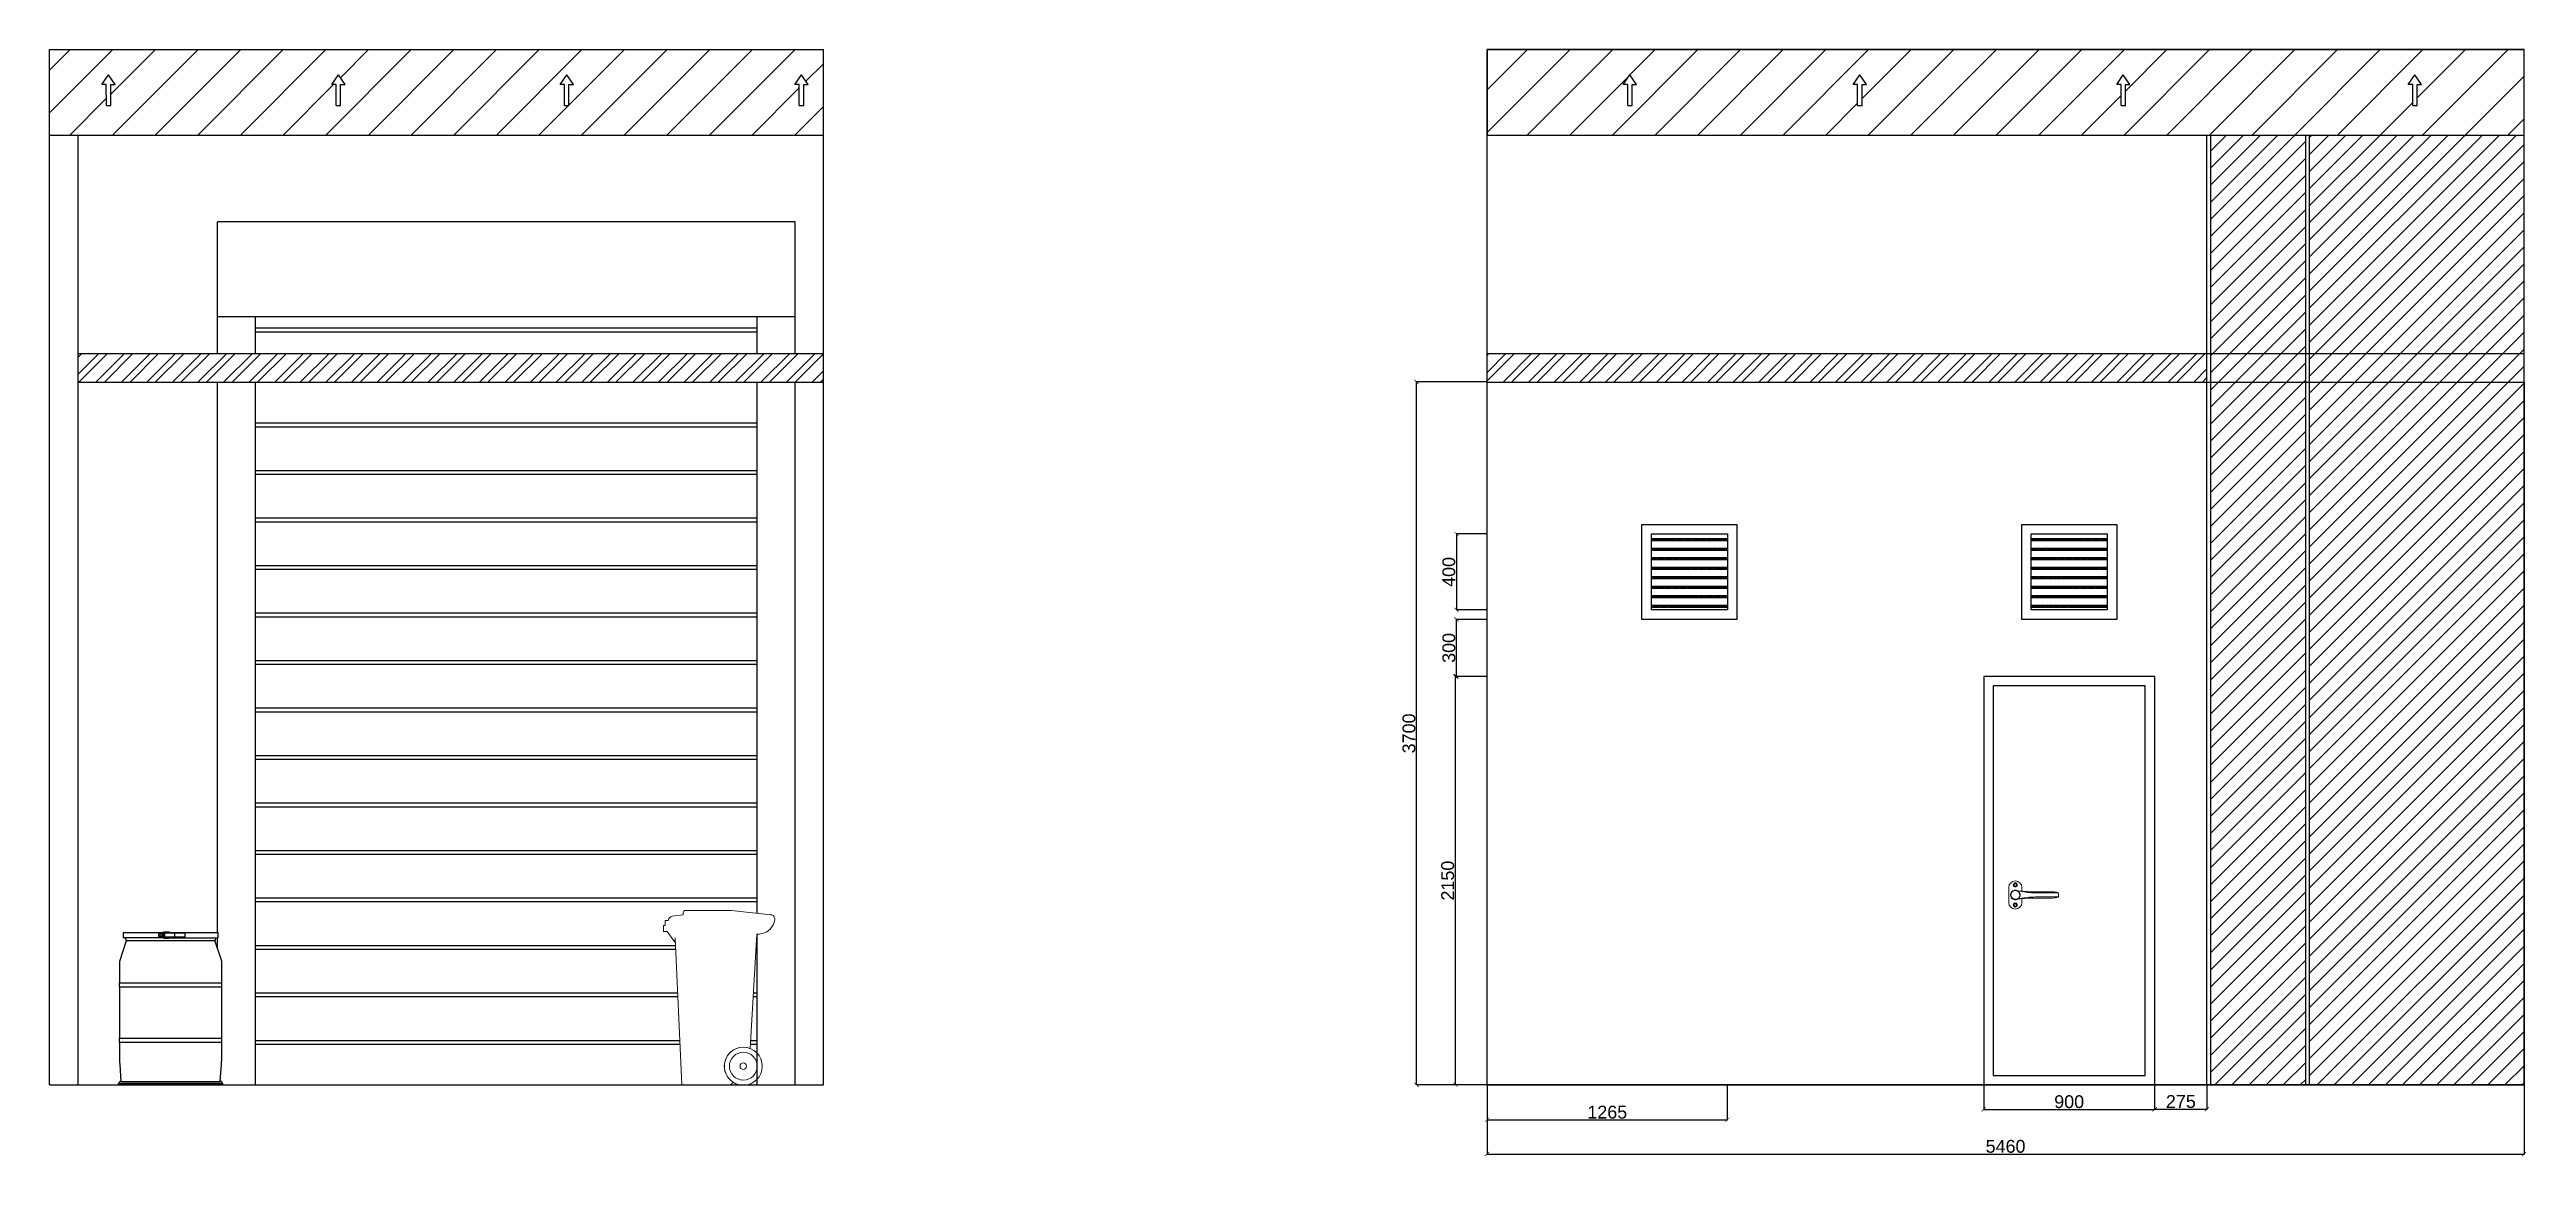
# Model space of a CAD drawing. Header units: millimetres. Extents: x -152054 to 94068, y -14280 to 91468.
# Drawn here: x -55722 to -42680, y 25444 to 31271 of the extents above; entities that cross this region are included whole.
import ezdxf

# ---------------------------------------------------------------- set-up
doc = ezdxf.new("R2010")
doc.units = ezdxf.units.MM
doc.linetypes.add('DASHED', pattern=[0.75, 0.5, -0.25])
doc.layers.add('001_Dark_1 10', color=7, linetype='Continuous', lineweight=0)
doc.layers.add('001_Dark_1 5', color=7, linetype='Continuous', lineweight=0)
doc.layers.add('Edges', color=7, linetype='Continuous')
doc.styles.get("Standard").update_dxf_attribs({"font": 'arial.ttf'})
doc.dimstyles.new('ISO-25', dxfattribs={"dimtxt": 67.5, "dimasz": 22.5, "dimexe": 1.25, "dimexo": 0.625, "dimgap": 5.63, "dimtad": 1, "dimtoh": 1, "dimdec": 0, "dimtxsty": 'Standard', "dimblk": 'ARCHTICK', "dimcen": 2.5, "dimclrd": 40, "dimclre": 40, "dimclrt": 1, "dimadec": 0, "dimazin": 0, "dimtfac": 1, "dimtdec": 0, "dimtmove": 0, "dimatfit": 3, "dimldrblk": 'BOXFILLED', "dimfxl": 1, "dimarcsym": 0})

msp = doc.modelspace()

# ---------------------------------------------------------------- blocks, each defined once
blk = doc.blocks.new('plastic water drum ls')
at = {"layer": 'Edges'}
for p, q in [((-10.88, 17.57), (-11.02, 17.49)), ((-11.02, 17.49), (-11.02, 16.47)), ((-10.88, 17.57), (-1.77, 17.57)), ((-2.74, 17.33), (-2.74, 17.33)), ((-2.74, 16.62), (-2.74, 17.33)), ((-1.82, 17.33), (-2.74, 17.33)), ((-1.82, 16.62), (-1.82, 17.33)), ((-1.82, 17.33), (-1.78, 17.33)), ((-1.78, 17.54), (-1.77, 17.56)), ((-1.78, 17.33), (-1.78, 17.54)), ((-1.78, 17.33), (-1.65, 17.33)), ((-1.77, 17.58), (-1.76, 17.6)), ((-1.77, 17.57), (-1.77, 17.58)), ((-1.77, 17.56), (-1.77, 17.57)), ((-1.76, 17.6), (-1.75, 17.61)), ((-1.75, 17.61), (-1.74, 17.63)), ((-1.74, 17.63), (-1.73, 17.64)), ((-1.73, 17.64), (-1.71, 17.65)), ((-1.71, 17.65), (-1.7, 17.66)), ((-1.7, 17.66), (-1.68, 17.67)), ((-1.68, 17.67), (-1.67, 17.68)), ((-1.68, 17.53), (-1.66, 17.53)), ((-1.66, 17.53), (-1.68, 17.53)), ((-1.68, 17.53), (-1.68, 17.53)), ((-1.67, 17.68), (-1.66, 17.68)), ((-1.66, 17.68), (-1.64, 17.68)), ((-1.66, 17.53), (-1.65, 17.53)), ((-1.64, 17.54), (-1.65, 17.54)), ((-1.65, 17.54), (-1.65, 17.54)), ((-1.65, 17.54), (-1.65, 17.53)), ((-1.65, 17.53), (-1.65, 17.33)), ((-1.65, 17.53), (-1.65, 17.53)), ((-1.65, 17.53), (-1.65, 17.53)), ((-1.65, 17.53), (-1.65, 17.53)), ((-1.61, 17.33), (-1.65, 17.33)), ((-1.64, 17.68), (-1.63, 17.68)), ((-1.63, 17.55), (-1.64, 17.55)), ((-1.64, 17.55), (-1.64, 17.55)), ((-1.64, 17.55), (-1.64, 17.54)), ((-1.64, 17.55), (-1.64, 17.55)), ((-0.43, 17.68), (-1.63, 17.68)), ((-1.63, 17.55), (-1.63, 17.55)), ((-1.44, 17.55), (-1.63, 17.55)), ((-1.63, 17.55), (-1.63, 17.55)), ((-1.61, 16.62), (-1.61, 17.33)), ((-1.56, 17.53), (-1.57, 17.52)), ((-1.56, 17.52), (-1.57, 17.52)), ((-1.56, 17.52), (-1.57, 17.52)), ((-1.56, 17.52), (-1.57, 17.51)), ((-1.57, 17.52), (-1.57, 17.51)), ((-1.57, 17.52), (-1.57, 17.52)), ((-1.57, 17.51), (-1.57, 17.51)), ((-1.55, 17.51), (-1.57, 17.51)), ((-1.57, 17.51), (-1.57, 17.5)), ((-1.57, 17.51), (-1.57, 17.5)), ((-1.57, 17.5), (-1.57, 17.44)), ((-1.57, 17.5), (-1.57, 17.5)), ((-1.57, 17.5), (-1.57, 17.44)), ((-1.55, 17.5), (-1.57, 17.5)), ((-1.57, 17.44), (-1.57, 17.44)), ((-1.57, 17.44), (-1.55, 17.44)), ((-1.55, 17.53), (-1.56, 17.53)), ((-1.56, 17.53), (-1.56, 17.53)), ((-1.56, 17.53), (-1.56, 17.52)), ((-1.56, 17.53), (-1.56, 17.53)), ((-1.54, 17.53), (-1.56, 17.53)), ((-1.56, 17.52), (-1.56, 17.52)), ((-1.54, 17.52), (-1.56, 17.52)), ((-1.55, 17.52), (-1.56, 17.52)), ((-1.55, 17.53), (-1.55, 17.53)), ((-1.55, 17.53), (-1.54, 17.53)), ((-1.54, 17.52), (-1.55, 17.52)), ((-1.55, 17.52), (-1.55, 17.51)), ((-1.52, 17.52), (-1.55, 17.52)), ((-1.52, 17.51), (-1.55, 17.51)), ((-1.55, 17.51), (-1.55, 17.5)), ((-1.55, 17.5), (-1.55, 17.44)), ((-1.52, 17.5), (-1.55, 17.5)), ((-1.55, 17.44), (-1.52, 17.44)), ((-1.54, 17.53), (-1.54, 17.52)), ((-1.51, 17.53), (-1.54, 17.53)), ((-1.54, 17.53), (-1.53, 17.53)), ((-1.54, 17.53), (-1.54, 17.53)), ((-1.51, 17.52), (-1.54, 17.52)), ((-1.52, 17.53), (-1.53, 17.53)), ((-1.51, 17.53), (-1.52, 17.53)), ((-1.47, 17.52), (-1.52, 17.52)), ((-1.52, 17.52), (-1.51, 17.52)), ((-1.52, 17.51), (-1.52, 17.52)), ((-1.48, 17.51), (-1.52, 17.51)), ((-1.52, 17.51), (-1.52, 17.5)), ((-1.52, 17.5), (-1.48, 17.5)), ((-1.52, 17.5), (-1.52, 17.44)), ((-1.52, 17.44), (-1.48, 17.44)), ((-1.47, 17.53), (-1.51, 17.53)), ((-1.51, 17.52), (-1.51, 17.53)), ((-1.51, 17.53), (-1.5, 17.53)), ((-1.47, 17.52), (-1.51, 17.52)), ((-1.5, 17.53), (-1.49, 17.53)), ((-1.47, 17.53), (-1.49, 17.53)), ((-1.47, 17.52), (-1.48, 17.51)), ((-1.43, 17.51), (-1.48, 17.51)), ((-1.48, 17.51), (-1.48, 17.5)), ((-1.48, 17.5), (-1.48, 17.44)), ((-1.43, 17.5), (-1.48, 17.5)), ((-1.48, 17.44), (-1.45, 17.44)), ((-1.47, 17.53), (-1.47, 17.52)), ((-1.47, 17.53), (-1.46, 17.53)), ((0.87, 17.53), (-1.47, 17.53)), ((-1.47, 17.52), (-1.47, 17.52)), ((-1.43, 17.52), (-1.47, 17.52)), ((0.87, 17.52), (-1.47, 17.52)), ((-1.46, 17.53), (-1.46, 17.54)), ((-1.46, 17.54), (-1.45, 17.54)), ((-1.2, 17.54), (-1.46, 17.54)), ((-1.42, 17.53), (-1.46, 17.53)), ((-1.46, 17.53), (-1.46, 17.53)), ((-1.45, 17.54), (-1.44, 17.54)), ((-1.45, 17.44), (-1.45, 16.56)), ((-1.45, 17.44), (-1.43, 17.44)), ((-1.44, 17.55), (-1.44, 17.55)), ((-1.44, 17.54), (-1.44, 17.55)), ((-1.44, 17.55), (-1.43, 17.55)), ((-1.42, 17.55), (-1.44, 17.55)), ((-1.43, 17.55), (-1.42, 17.55)), ((-1.43, 17.52), (-1.43, 17.51)), ((-1.43, 17.52), (0.87, 17.52)), ((-1.43, 17.51), (-1.43, 17.5)), ((-1.43, 17.51), (0.87, 17.51)), ((-1.43, 17.5), (-1.43, 17.44)), ((-1.43, 17.5), (0.87, 17.5)), ((-1.43, 17.44), (-1.43, 16.56)), ((-1.42, 17.55), (-1.41, 17.55)), ((-1.42, 17.53), (-1.42, 17.53)), ((-1.2, 17.53), (-1.42, 17.53)), ((-1.41, 17.55), (-1.4, 17.55)), ((-1.4, 17.55), (-1.39, 17.55)), ((-1.39, 17.55), (-1.37, 17.56)), ((-1.37, 17.56), (-1.36, 17.56)), ((-1.36, 17.56), (-1.35, 17.56)), ((-1.35, 17.56), (-1.34, 17.56)), ((-1.33, 17.56), (-1.34, 17.56)), ((-1.33, 17.56), (-1.32, 17.56)), ((-1.33, 17.56), (-1.33, 17.56)), ((-1.32, 17.56), (-1.32, 17.56)), ((-1.32, 17.56), (-1.32, 17.56)), ((-1.32, 17.56), (-1.31, 17.56)), ((-1.32, 17.56), (-1.32, 17.56)), ((-1.31, 17.56), (-1.3, 17.56)), ((-1.3, 17.56), (-1.28, 17.56)), ((-1.28, 17.56), (-1.27, 17.55)), ((-1.27, 17.55), (-1.26, 17.55)), ((-1.26, 17.55), (-1.25, 17.55)), ((-1.24, 17.55), (-1.25, 17.55)), ((-1.24, 17.55), (-1.23, 17.55)), ((-0.44, 17.55), (-1.24, 17.55)), ((-1.23, 17.55), (-1.22, 17.54)), ((-1.22, 17.54), (-1.21, 17.54)), ((-1.21, 17.54), (-1.2, 17.54)), ((-1.2, 17.53), (-1.2, 17.54)), ((-1.15, 17.53), (-1.2, 17.53)), ((-1.14, 17.53), (-1.15, 17.53)), ((-1.14, 17.53), (-0.86, 17.53)), ((-0.86, 17.53), (-0.86, 17.53)), ((-0.58, 17.53), (-0.86, 17.53)), ((-0.86, 17.53), (-0.47, 17.53)), ((-0.47, 17.53), (-0.58, 17.53)), ((-0.47, 17.53), (-0.42, 17.53)), ((-0.43, 17.55), (-0.44, 17.55)), ((-0.4, 17.68), (-0.43, 17.68)), ((-0.42, 17.54), (-0.43, 17.55)), ((-0.43, 17.55), (-0.43, 17.55)), ((-0.43, 17.55), (-0.43, 17.55)), ((-0.42, 17.53), (-0.42, 17.54)), ((-0.42, 17.54), (-0.42, 17.54)), ((-0.42, 17.54), (-0.42, 17.54)), ((-0.42, 17.53), (-0.42, 17.53)), ((-0.42, 17.53), (-0.42, 17.53)), ((-0.42, 17.53), (-0.42, 17.53)), ((-0.42, 17.53), (-0.29, 17.53)), ((-0.38, 17.67), (-0.4, 17.68)), ((-0.36, 17.66), (-0.38, 17.67)), ((-0.35, 17.65), (-0.36, 17.66)), ((-0.33, 17.64), (-0.35, 17.65)), ((-0.32, 17.62), (-0.33, 17.64)), ((-0.31, 17.6), (-0.32, 17.62)), ((-0.3, 17.58), (-0.31, 17.6)), ((-0.3, 17.57), (-0.3, 17.58)), ((-0.3, 17.56), (-0.3, 17.57)), ((-0.3, 17.57), (10.88, 17.57)), ((-0.29, 17.53), (-0.3, 17.56)), ((0.29, 17.53), (-0.29, 17.53)), ((0.58, 17.53), (0.29, 17.53)), ((0.86, 17.53), (0.29, 17.53)), ((0.86, 17.53), (0.58, 17.53)), ((0.86, 17.53), (0.87, 17.53)), ((0.86, 17.53), (0.87, 17.53)), ((0.87, 17.53), (0.87, 17.53)), ((0.87, 17.53), (0.87, 17.52)), ((0.87, 17.53), (0.87, 17.53)), ((0.87, 17.53), (0.87, 17.53)), ((1.36, 17.53), (0.87, 17.53)), ((0.87, 17.53), (3.22, 17.53)), ((0.87, 17.52), (0.87, 17.52)), ((0.87, 17.52), (0.87, 17.51)), ((0.87, 17.52), (3.22, 17.52)), ((0.87, 17.52), (3.23, 17.52)), ((0.87, 17.51), (0.87, 17.51)), ((0.87, 17.51), (0.87, 17.5)), ((0.87, 17.51), (3.23, 17.51)), ((0.87, 17.5), (0.87, 16.49)), ((3.23, 17.5), (0.87, 17.5)), ((1.36, 17.53), (1.37, 17.53)), ((1.86, 17.53), (1.37, 17.53)), ((1.86, 17.53), (1.86, 17.53)), ((1.86, 17.53), (2.33, 17.53)), ((2.33, 17.53), (2.34, 17.53)), ((2.34, 17.53), (2.8, 17.53)), ((2.84, 17.53), (2.8, 17.53)), ((2.8, 17.53), (2.8, 17.53)), ((2.87, 17.53), (2.84, 17.53)), ((2.91, 17.53), (2.87, 17.53)), ((2.87, 17.53), (2.87, 17.53)), ((2.94, 17.53), (2.91, 17.53)), ((2.95, 17.53), (2.94, 17.53)), ((2.95, 17.53), (2.98, 17.53)), ((3.01, 17.53), (2.98, 17.53)), ((2.98, 17.53), (2.98, 17.53)), ((3.04, 17.53), (3.01, 17.53)), ((3.05, 17.53), (3.04, 17.53)), ((3.05, 17.53), (3.08, 17.53)), ((3.12, 17.53), (3.08, 17.53)), ((3.08, 17.53), (3.08, 17.53)), ((3.15, 17.53), (3.12, 17.53)), ((3.19, 17.53), (3.15, 17.53)), ((3.15, 17.53), (3.15, 17.53)), ((3.19, 17.53), (3.2, 17.53)), ((3.2, 17.53), (3.21, 17.53)), ((3.21, 17.53), (3.21, 17.53)), ((3.21, 17.53), (3.22, 17.53)), ((3.22, 17.53), (3.22, 17.52)), ((3.22, 17.53), (3.23, 17.52)), ((3.22, 17.53), (3.22, 17.53)), ((3.22, 17.53), (3.22, 17.53)), ((3.22, 17.52), (3.23, 17.52)), ((3.22, 17.52), (3.23, 17.52)), ((3.23, 17.52), (3.24, 17.52)), ((3.23, 17.52), (3.23, 17.51)), ((3.23, 17.52), (3.23, 17.52)), ((3.23, 17.52), (3.24, 17.52)), ((3.23, 17.51), (3.23, 17.5)), ((3.23, 17.51), (3.24, 17.51)), ((3.23, 17.5), (3.24, 17.5)), ((3.23, 17.5), (3.23, 16.49)), ((3.24, 17.52), (3.24, 17.52)), ((3.24, 17.52), (3.24, 17.51)), ((3.24, 17.51), (3.24, 17.5)), ((3.24, 17.51), (3.24, 17.5)), ((3.24, 17.51), (3.24, 17.51)), ((3.24, 17.5), (3.24, 17.5)), ((3.24, 17.5), (3.24, 16.49)), ((3.24, 17.5), (3.24, 16.49)), ((11.02, 17.49), (10.88, 17.57)), ((11.02, 16.47), (11.02, 17.49)), ((-11.82, 10.97), (-10.21, 15.71)), ((-11.02, 16.47), (-10.88, 16.39)), ((-10.44, 16.39), (-10.88, 16.39)), ((-10.35, 15.91), (-10.44, 16.39)), ((-1.74, 16.39), (-10.44, 16.39)), ((-10.35, 15.71), (-10.35, 15.91)), ((-10.35, 15.71), (-10.21, 15.71)), ((-10.21, 15.71), (10.21, 15.71)), ((-1.82, 16.62), (-2.74, 16.62)), ((-2.54, 17.02), (-2.55, 16.99)), ((-2.55, 16.99), (-2.55, 16.97)), ((-2.55, 16.97), (-2.55, 16.94)), ((-2.55, 16.94), (-2.54, 16.92)), ((-2.53, 17.04), (-2.54, 17.02)), ((-2.54, 16.92), (-2.53, 16.9)), ((-2.51, 17.05), (-2.53, 17.04)), ((-2.53, 16.9), (-2.51, 16.88)), ((-2.49, 17.06), (-2.51, 17.05)), ((-2.51, 16.88), (-2.49, 16.87)), ((-2.47, 17.07), (-2.49, 17.06)), ((-2.49, 16.87), (-2.47, 16.87)), ((-2.46, 17.07), (-2.47, 17.07)), ((-2.46, 16.87), (-2.47, 16.87)), ((-2.44, 17.06), (-2.46, 17.07)), ((-2.46, 16.87), (-2.44, 16.87)), ((-2.42, 17.05), (-2.44, 17.06)), ((-2.42, 17.05), (-2.44, 17.06)), ((-2.44, 17.06), (-2.44, 17.06)), ((-2.44, 16.87), (-2.42, 16.88)), ((-2.44, 16.87), (-2.42, 16.88)), ((-2.44, 16.87), (-2.44, 16.87)), ((-2.4, 17.04), (-2.42, 17.05)), ((-2.41, 17.04), (-2.42, 17.05)), ((-2.42, 16.88), (-2.41, 16.9)), ((-2.42, 16.88), (-2.4, 16.9)), ((-2.39, 17.02), (-2.41, 17.04)), ((-2.41, 16.9), (-2.39, 16.92)), ((-2.39, 17.02), (-2.4, 17.04)), ((-2.4, 16.9), (-2.39, 16.92)), ((-2.38, 16.99), (-2.39, 17.02)), ((-2.38, 16.99), (-2.39, 17.02)), ((-2.39, 16.92), (-2.38, 16.94)), ((-2.39, 16.92), (-2.38, 16.94)), ((-2.38, 16.97), (-2.38, 16.99)), ((-2.37, 16.97), (-2.38, 16.99)), ((-2.38, 16.94), (-2.38, 16.97)), ((-2.38, 16.94), (-2.37, 16.97)), ((-2.09, 17.02), (-2.1, 16.99)), ((-2.1, 16.99), (-2.1, 16.97)), ((-2.1, 16.97), (-2.1, 16.94)), ((-2.1, 16.94), (-2.09, 16.92)), ((-2.08, 17.04), (-2.09, 17.02)), ((-2.09, 16.92), (-2.08, 16.9)), ((-2.06, 17.05), (-2.08, 17.04)), ((-2.08, 16.9), (-2.06, 16.88)), ((-2.04, 17.06), (-2.06, 17.05)), ((-2.06, 16.88), (-2.04, 16.87)), ((-2.02, 17.07), (-2.04, 17.06)), ((-2.04, 16.87), (-2.02, 16.87)), ((-2.01, 17.07), (-2.02, 17.07)), ((-2.01, 16.87), (-2.02, 16.87)), ((-2, 17.06), (-2.01, 17.07)), ((-2.01, 16.87), (-2, 16.87)), ((-1.97, 17.05), (-2, 17.06)), ((-1.99, 17.06), (-2, 17.06)), ((-2, 16.87), (-1.97, 16.88)), ((-2, 16.87), (-1.99, 16.87)), ((-1.97, 17.05), (-1.99, 17.06)), ((-1.99, 16.87), (-1.97, 16.88)), ((-1.95, 17.04), (-1.97, 17.05)), ((-1.96, 17.04), (-1.97, 17.05)), ((-1.97, 16.88), (-1.95, 16.9)), ((-1.97, 16.88), (-1.96, 16.9)), ((-1.94, 17.02), (-1.96, 17.04)), ((-1.96, 16.9), (-1.94, 16.92)), ((-1.94, 17.02), (-1.95, 17.04)), ((-1.95, 16.9), (-1.94, 16.92)), ((-1.93, 16.99), (-1.94, 17.02)), ((-1.93, 16.99), (-1.94, 17.02)), ((-1.94, 16.92), (-1.93, 16.94)), ((-1.94, 16.92), (-1.93, 16.94)), ((-1.93, 16.97), (-1.93, 16.99)), ((-1.93, 16.97), (-1.93, 16.99)), ((-1.93, 16.94), (-1.93, 16.97)), ((-1.93, 16.94), (-1.93, 16.97)), ((-1.78, 16.62), (-1.82, 16.62)), ((-1.78, 16.51), (-1.78, 16.62)), ((-1.65, 16.62), (-1.78, 16.62)), ((-1.77, 16.48), (-1.78, 16.51)), ((-1.77, 16.45), (-1.77, 16.48)), ((-1.76, 16.43), (-1.77, 16.45)), ((-1.75, 16.4), (-1.76, 16.43)), ((-1.74, 16.39), (-1.75, 16.4)), ((-1.73, 16.38), (-1.74, 16.39)), ((-1.72, 16.36), (-1.73, 16.38)), ((-1.7, 16.35), (-1.72, 16.36)), ((-1.68, 16.33), (-1.7, 16.35)), ((-1.66, 16.32), (-1.68, 16.33)), ((-1.64, 16.31), (-1.66, 16.32)), ((-1.65, 16.62), (-1.65, 16.51)), ((-1.61, 16.62), (-1.65, 16.62)), ((-1.65, 16.51), (-1.65, 16.5)), ((-1.65, 16.5), (-1.65, 16.49)), ((-1.65, 16.49), (-1.65, 16.48)), ((-1.65, 16.48), (-1.64, 16.47)), ((-1.64, 16.47), (-1.64, 16.47)), ((-1.64, 16.47), (-1.63, 16.46)), ((-1.61, 16.31), (-1.64, 16.31)), ((-1.63, 16.46), (-1.62, 16.45)), ((-1.62, 16.45), (-1.62, 16.45)), ((-1.62, 16.45), (-1.61, 16.44)), ((-1.61, 16.44), (-1.6, 16.44)), ((-1.61, 16.31), (-1.61, 16.3)), ((-1.61, 16.3), (-1.58, 16.3)), ((-1.6, 16.44), (-1.59, 16.44)), ((-1.59, 16.44), (-1.59, 16.44)), ((-1.59, 16.44), (-1.44, 16.44)), ((-1.58, 16.3), (-0.47, 16.3)), ((-1.57, 16.56), (-1.57, 16.56)), ((-1.57, 16.56), (-1.57, 16.49)), ((-1.57, 16.56), (-1.57, 16.49)), ((-1.55, 16.56), (-1.57, 16.56)), ((-1.57, 16.49), (-1.57, 16.49)), ((-1.57, 16.49), (-1.57, 16.49)), ((-1.57, 16.49), (-1.57, 16.49)), ((-1.57, 16.49), (-1.57, 16.49)), ((-1.57, 16.48), (-1.57, 16.49)), ((-1.56, 16.48), (-1.57, 16.49)), ((-1.55, 16.49), (-1.57, 16.49)), ((-1.55, 16.49), (-1.57, 16.49)), ((-1.56, 16.48), (-1.57, 16.48)), ((-1.56, 16.48), (-1.57, 16.48)), ((-1.57, 16.48), (-1.57, 16.48)), ((-1.56, 16.47), (-1.57, 16.48)), ((-1.56, 16.48), (-1.56, 16.48)), ((-1.56, 16.47), (-1.56, 16.48)), ((-1.55, 16.48), (-1.56, 16.48)), ((-1.54, 16.48), (-1.56, 16.48)), ((-1.56, 16.47), (-1.56, 16.47)), ((-1.55, 16.47), (-1.56, 16.47)), ((-1.56, 16.47), (-1.56, 16.47)), ((-1.54, 16.47), (-1.56, 16.47)), ((-1.55, 16.56), (-1.55, 16.49)), ((-1.52, 16.56), (-1.55, 16.56)), ((-1.55, 16.49), (-1.52, 16.49)), ((-1.55, 16.49), (-1.55, 16.49)), ((-1.55, 16.49), (-1.55, 16.48)), ((-1.52, 16.49), (-1.55, 16.49)), ((-1.55, 16.48), (-1.54, 16.48)), ((-1.52, 16.48), (-1.55, 16.48)), ((-1.55, 16.47), (-1.55, 16.47)), ((-1.55, 16.47), (-1.55, 16.47)), ((-1.55, 16.47), (-1.54, 16.47)), ((-1.54, 16.48), (-1.54, 16.47)), ((-1.51, 16.48), (-1.54, 16.48)), ((-1.51, 16.47), (-1.54, 16.47)), ((-1.54, 16.47), (-1.53, 16.47)), ((-1.53, 16.47), (-1.51, 16.47)), ((-1.52, 16.56), (-1.52, 16.49)), ((-1.48, 16.56), (-1.52, 16.56)), ((-1.52, 16.49), (-1.52, 16.49)), ((-1.52, 16.49), (-1.48, 16.49)), ((-1.52, 16.48), (-1.52, 16.49)), ((-1.48, 16.49), (-1.52, 16.49)), ((-1.51, 16.48), (-1.52, 16.48)), ((-1.47, 16.48), (-1.52, 16.48)), ((-1.51, 16.47), (-1.51, 16.48)), ((-1.47, 16.48), (-1.51, 16.48)), ((-1.47, 16.47), (-1.51, 16.47)), ((-1.51, 16.47), (-1.5, 16.47)), ((-1.5, 16.47), (-1.47, 16.47)), ((-1.48, 16.56), (-1.48, 16.49)), ((-1.45, 16.56), (-1.48, 16.56)), ((-1.48, 16.49), (-1.48, 16.49)), ((-1.43, 16.49), (-1.48, 16.49)), ((-1.43, 16.49), (-1.48, 16.49)), ((-1.47, 16.48), (-1.48, 16.49)), ((-1.43, 16.48), (-1.47, 16.48)), ((-1.47, 16.48), (-1.47, 16.48)), ((-1.47, 16.47), (-1.47, 16.48)), ((-1.47, 16.48), (0.87, 16.48)), ((-1.47, 16.47), (-1.46, 16.47)), ((0.87, 16.47), (-1.47, 16.47)), ((-1.46, 16.47), (-1.46, 16.46)), ((-1.46, 16.47), (-1.46, 16.47)), ((-1.46, 16.47), (-1.45, 16.47)), ((-1.46, 16.46), (-1.45, 16.46)), ((-1.2, 16.46), (-1.46, 16.46)), ((-1.43, 16.56), (-1.45, 16.56)), ((-1.45, 16.47), (-1.44, 16.47)), ((-1.45, 16.46), (-1.44, 16.44)), ((-1.45, 16.46), (-1.45, 16.46)), ((-1.45, 16.46), (-1.44, 16.45)), ((-1.42, 16.47), (-1.44, 16.47)), ((-1.44, 16.45), (-1.43, 16.45)), ((-1.44, 16.44), (-0.48, 16.44)), ((-1.43, 16.56), (-1.43, 16.49)), ((-1.43, 16.49), (-1.43, 16.49)), ((-1.43, 16.49), (-1.43, 16.48)), ((-1.43, 16.49), (0.87, 16.49)), ((0.87, 16.49), (-1.43, 16.49)), ((-1.43, 16.48), (0.87, 16.48)), ((-1.43, 16.45), (-1.42, 16.45)), ((-1.42, 16.47), (-1.41, 16.47)), ((-1.42, 16.47), (-1.42, 16.47)), ((-1.42, 16.45), (-1.41, 16.45)), ((-1.41, 16.47), (-1.4, 16.47)), ((-1.41, 16.45), (-1.4, 16.44)), ((-1.4, 16.47), (-1.33, 16.47)), ((-1.4, 16.44), (-1.39, 16.44)), ((-1.39, 16.44), (-1.37, 16.44)), ((-1.37, 16.44), (-1.36, 16.44)), ((-1.36, 16.44), (-1.35, 16.44)), ((-1.35, 16.44), (-1.34, 16.44)), ((-1.33, 16.44), (-1.34, 16.44)), ((-1.33, 16.47), (-1.33, 16.47)), ((-1.33, 16.47), (-1.3, 16.47)), ((-1.33, 16.44), (-1.32, 16.44)), ((-1.33, 16.44), (-1.33, 16.44)), ((-1.32, 16.44), (-1.32, 16.44)), ((-1.32, 16.44), (-1.32, 16.44)), ((-1.32, 16.44), (-1.31, 16.44)), ((-1.32, 16.44), (-1.32, 16.44)), ((-1.31, 16.44), (-1.3, 16.44)), ((-1.3, 16.47), (-1.26, 16.47)), ((-1.3, 16.44), (-1.28, 16.44)), ((-1.28, 16.44), (-1.27, 16.44)), ((-1.27, 16.44), (-1.26, 16.44)), ((-1.25, 16.47), (-1.26, 16.47)), ((-1.26, 16.44), (-1.25, 16.45)), ((-1.25, 16.47), (-1.21, 16.47)), ((-1.25, 16.45), (-1.24, 16.45)), ((-1.24, 16.45), (-1.23, 16.45)), ((-1.23, 16.45), (-1.22, 16.45)), ((-1.22, 16.45), (-1.21, 16.46)), ((-1.21, 16.47), (-1.21, 16.47)), ((-1.21, 16.47), (-1.2, 16.47)), ((-1.21, 16.46), (-1.2, 16.46)), ((-1.2, 16.47), (-1.2, 16.46)), ((-1.2, 16.47), (-1.15, 16.47)), ((-1.14, 16.47), (-1.15, 16.47)), ((-1.14, 16.47), (-1.03, 16.47)), ((-0.86, 16.47), (-1.03, 16.47)), ((-0.86, 16.47), (-0.76, 16.47)), ((-0.86, 16.47), (-0.86, 16.47)), ((-0.58, 16.47), (-0.76, 16.47)), ((-0.76, 16.47), (-0.49, 16.47)), ((-0.49, 16.47), (-0.58, 16.47)), ((-0.49, 16.47), (-0.43, 16.47)), ((-0.48, 16.44), (-0.47, 16.44)), ((-0.47, 16.44), (-0.46, 16.44)), ((-0.47, 16.3), (-0.45, 16.3)), ((-0.46, 16.44), (-0.45, 16.44)), ((-0.45, 16.44), (-0.45, 16.45)), ((-0.45, 16.45), (-0.44, 16.45)), ((-0.45, 16.3), (-0.42, 16.31)), ((-0.44, 16.45), (-0.43, 16.46)), ((-0.43, 16.46), (-0.43, 16.47)), ((-0.43, 16.47), (-0.43, 16.47)), ((-0.43, 16.47), (-0.3, 16.47)), ((-0.42, 16.31), (-0.4, 16.32)), ((-0.4, 16.32), (-0.38, 16.33)), ((-0.38, 16.33), (-0.36, 16.35)), ((-0.36, 16.35), (-0.34, 16.36)), ((-0.34, 16.36), (-0.33, 16.38)), ((-0.33, 16.38), (-0.32, 16.39)), ((-0.32, 16.41), (-0.3, 16.43)), ((-0.32, 16.39), (-0.32, 16.41)), ((-0.32, 16.39), (10.44, 16.39)), ((-0.3, 16.46), (-0.3, 16.47)), ((-0.3, 16.47), (0.33, 16.47)), ((-0.3, 16.43), (-0.3, 16.46)), ((0.58, 16.47), (0.33, 16.47)), ((0.33, 16.47), (0.58, 16.47)), ((0.58, 16.47), (0.58, 16.47)), ((0.86, 16.47), (0.58, 16.47)), ((0.86, 16.47), (0.87, 16.47)), ((0.86, 16.47), (0.87, 16.47)), ((0.87, 16.49), (0.87, 16.49)), ((0.87, 16.48), (0.87, 16.49)), ((3.23, 16.49), (0.87, 16.49)), ((3.23, 16.49), (0.87, 16.49)), ((0.87, 16.48), (0.87, 16.48)), ((0.87, 16.47), (0.87, 16.48)), ((0.87, 16.48), (0.87, 16.48)), ((3.22, 16.48), (0.87, 16.48)), ((3.23, 16.48), (0.87, 16.48)), ((0.87, 16.47), (0.87, 16.47)), ((0.87, 16.47), (0.87, 16.47)), ((0.87, 16.47), (0.87, 16.47)), ((0.87, 16.47), (0.87, 16.47)), ((0.87, 16.47), (1.36, 16.47)), ((3.22, 16.47), (0.87, 16.47)), ((1.36, 16.47), (1.37, 16.47)), ((1.82, 16.47), (1.37, 16.47)), ((1.82, 16.47), (1.86, 16.47)), ((2.3, 16.47), (1.86, 16.47)), ((1.86, 16.47), (1.86, 16.47)), ((2.3, 16.47), (2.33, 16.47)), ((2.33, 16.47), (2.34, 16.47)), ((2.34, 16.47), (2.8, 16.47)), ((2.8, 16.47), (2.8, 16.47)), ((2.81, 16.47), (2.8, 16.47)), ((2.81, 16.47), (2.83, 16.47)), ((2.83, 16.47), (2.84, 16.47)), ((2.87, 16.47), (2.84, 16.47)), ((2.91, 16.47), (2.87, 16.47)), ((2.94, 16.47), (2.91, 16.47)), ((2.91, 16.47), (2.91, 16.47)), ((2.95, 16.47), (2.94, 16.47)), ((2.97, 16.47), (2.95, 16.47)), ((2.97, 16.47), (2.98, 16.47)), ((2.98, 16.47), (3.01, 16.47)), ((3.01, 16.47), (3.01, 16.47)), ((3.01, 16.47), (3.04, 16.47)), ((3.01, 16.47), (3.01, 16.47)), ((3.05, 16.47), (3.04, 16.47)), ((3.07, 16.47), (3.05, 16.47)), ((3.08, 16.47), (3.07, 16.47)), ((3.11, 16.47), (3.08, 16.47)), ((3.12, 16.47), (3.11, 16.47)), ((3.12, 16.47), (3.13, 16.47)), ((3.13, 16.47), (3.15, 16.47)), ((3.16, 16.47), (3.15, 16.47)), ((3.15, 16.47), (3.15, 16.47)), ((3.16, 16.47), (3.18, 16.47)), ((3.18, 16.47), (3.19, 16.47)), ((3.19, 16.47), (3.19, 16.47)), ((3.21, 16.47), (3.19, 16.47)), ((3.21, 16.47), (3.21, 16.47)), ((3.21, 16.47), (3.22, 16.47)), ((3.22, 16.48), (3.23, 16.48)), ((3.22, 16.48), (3.23, 16.48)), ((3.22, 16.47), (3.22, 16.48)), ((3.22, 16.47), (3.23, 16.48)), ((3.22, 16.47), (3.22, 16.47)), ((3.22, 16.47), (3.22, 16.47)), ((3.23, 16.49), (3.24, 16.49)), ((3.23, 16.49), (3.23, 16.49)), ((3.23, 16.48), (3.23, 16.49)), ((3.23, 16.49), (3.24, 16.49)), ((3.23, 16.48), (3.24, 16.48)), ((3.23, 16.48), (3.23, 16.48)), ((3.23, 16.48), (3.24, 16.48)), ((3.24, 16.49), (3.24, 16.49)), ((3.24, 16.49), (3.24, 16.49)), ((3.24, 16.49), (3.24, 16.49)), ((3.24, 16.49), (3.24, 16.49)), ((3.24, 16.48), (3.24, 16.49)), ((3.24, 16.48), (3.24, 16.48)), ((10.21, 15.71), (10.35, 15.71)), ((11.82, 10.97), (10.21, 15.71)), ((10.35, 15.91), (10.44, 16.39)), ((10.35, 15.71), (10.35, 15.91)), ((10.44, 16.39), (10.88, 16.39)), ((10.88, 16.39), (11.02, 16.47)), ((-11.87, 5.02), (-11.87, 5.94)), ((-11.82, 5.94), (-11.87, 5.94)), ((-11.82, 5.94), (-11.82, 10.97)), ((-11.82, 5.94), (11.82, 5.94)), ((11.82, 5.94), (11.82, 10.97)), ((11.87, 5.94), (11.82, 5.94)), ((11.87, 5.02), (11.87, 5.94)), ((-11.87, 5.02), (-11.82, 5.02)), ((-11.82, -6.85), (-11.82, 5.02)), ((-11.82, 5.02), (11.82, 5.02)), ((11.82, 5.02), (11.87, 5.02)), ((11.82, -6.85), (11.82, 5.02)), ((-11.87, -7.77), (-11.87, -6.85)), ((-11.82, -6.85), (-11.87, -6.85)), ((-11.87, -7.77), (-11.82, -7.77)), ((-11.82, -6.85), (11.82, -6.85)), ((-11.82, -11.35), (-11.82, -7.77)), ((-11.82, -7.77), (11.82, -7.77)), ((-11.81, -11.9), (-11.82, -11.35)), ((11.81, -11.9), (11.82, -11.35)), ((11.87, -6.85), (11.82, -6.85)), ((11.82, -7.77), (11.87, -7.77)), ((11.82, -11.35), (11.82, -7.77)), ((11.87, -7.77), (11.87, -6.85)), ((-11.88, -17.28), (-11.78, -16.92)), ((-11.78, -12.44), (-11.81, -11.9)), ((-11.74, -12.98), (-11.78, -12.44)), ((-11.48, -16.92), (-11.78, -16.92)), ((-11.48, -16.92), (-11.74, -12.98)), ((-11.48, -16.92), (11.48, -16.92)), ((11.48, -16.92), (11.74, -12.98)), ((11.78, -16.92), (11.48, -16.92)), ((11.74, -12.98), (11.78, -12.44)), ((11.78, -12.44), (11.81, -11.9)), ((11.88, -17.28), (11.78, -16.92)), ((-12.08, -17.68), (-12.08, -17.28)), ((-11.88, -17.28), (-12.08, -17.28)), ((12.08, -17.68), (-12.08, -17.68)), ((-11.88, -17.28), (11.88, -17.28)), ((12.08, -17.28), (11.88, -17.28)), ((12.08, -17.68), (12.08, -17.28))]:
    blk.add_line(p, q, dxfattribs=at)
blk = doc.blocks.new('_ArchTick')
at = {"color": 0, "linetype": 'ByBlock', "const_width": 0.15}
blk.add_lwpolyline([(-0.5, -0.5), (0.5, 0.5)], dxfattribs=at)
blk = doc.blocks.new('*D161')
at = {"color": 40, "lineweight": -2, "transparency": 16777216}
for p, q in [((-48153, 29521), (-48525, 29521)), ((-48524, 25821), (-48524, 29521)), ((-48153, 25821), (-48525, 25821))]:
    blk.add_line(p, q, dxfattribs=at)
at = {"layer": 'Defpoints', "color": 0, "transparency": 16777216}
for p in [(-48524, 29521), (-48153, 29521), (-48153, 25821)]:
    blk.add_point(p, dxfattribs=at)
at = {"color": 40, "lineweight": -2, "transparency": 16777216, "xscale": 22.5, "yscale": 22.5, "zscale": 22.5}
for p, rotation in [((-48524, 29521), 90), ((-48524, 25821), 270)]:
    blk.add_blockref('_ArchTick', p, dxfattribs=dict(at, rotation=rotation))
at = {"color": 1, "transparency": 16777216, "insert": (-48564, 27671), "char_height": 67.5, "attachment_point": 5, "rotation": 90}
blk.add_mtext('3700', dxfattribs=at)
blk = doc.blocks.new('_BoxFilled')
at = {"color": 0, "linetype": 'ByBlock', "lineweight": -2}
blk.add_line((-0.5, 0), (-1, 0), dxfattribs=at)
at = {"color": 0, "linetype": 'ByBlock'}
blk.add_solid([(-0.5, 0.5), (0.5, 0.5), (-0.5, -0.5), (0.5, -0.5)], dxfattribs=at)
blk = doc.blocks.new('*D162')
at = {"color": 40, "lineweight": -2, "transparency": 16777216}
for p, q in [((-48153, 25820), (-48153, 25455)), ((-42693, 25820), (-42693, 25455)), ((-48153, 25457), (-42693, 25457))]:
    blk.add_line(p, q, dxfattribs=at)
at = {"layer": 'Defpoints', "color": 0, "transparency": 16777216}
for p in [(-48153, 25821), (-42693, 25821), (-42693, 25457)]:
    blk.add_point(p, dxfattribs=at)
at = {"color": 40, "lineweight": -2, "transparency": 16777216, "xscale": 22.5, "yscale": 22.5, "zscale": 22.5, "rotation": 180}
blk.add_blockref('_ArchTick', (-48153, 25457), dxfattribs=at)
at = {"color": 40, "lineweight": -2, "transparency": 16777216, "xscale": 22.5, "yscale": 22.5, "zscale": 22.5}
blk.add_blockref('_ArchTick', (-42693, 25457), dxfattribs=at)
at = {"color": 1, "transparency": 16777216, "insert": (-45423, 25497), "char_height": 67.5, "attachment_point": 5}
blk.add_mtext('5460', dxfattribs=at)
blk = doc.blocks.new('*D163')
at = {"color": 40, "lineweight": -2, "transparency": 16777216}
for p, q in [((-44638, 25820), (-44638, 25692)), ((-44638, 25693), (-44363, 25693)), ((-44363, 25820), (-44363, 25692))]:
    blk.add_line(p, q, dxfattribs=at)
at = {"layer": 'Defpoints', "color": 0, "transparency": 16777216}
for p in [(-44638, 25821), (-44363, 25821), (-44363, 25693)]:
    blk.add_point(p, dxfattribs=at)
at = {"color": 40, "lineweight": -2, "transparency": 16777216, "xscale": 22.5, "yscale": 22.5, "zscale": 22.5, "rotation": 180}
blk.add_blockref('_ArchTick', (-44638, 25693), dxfattribs=at)
at = {"color": 40, "lineweight": -2, "transparency": 16777216, "xscale": 22.5, "yscale": 22.5, "zscale": 22.5}
blk.add_blockref('_ArchTick', (-44363, 25693), dxfattribs=at)
at = {"color": 1, "transparency": 16777216, "insert": (-44500, 25733), "char_height": 67.5, "attachment_point": 5}
blk.add_mtext('275', dxfattribs=at)
blk = doc.blocks.new('*D157')
at = {"color": 40, "lineweight": -2, "transparency": 16777216}
for p, q in [((-48153, 25820), (-48153, 25636)), ((-46888, 25820), (-46888, 25636)), ((-48153, 25637), (-46888, 25637))]:
    blk.add_line(p, q, dxfattribs=at)
at = {"layer": 'Defpoints', "color": 0, "transparency": 16777216}
for p in [(-48153, 25821), (-46888, 25821), (-46888, 25637)]:
    blk.add_point(p, dxfattribs=at)
at = {"color": 40, "lineweight": -2, "transparency": 16777216, "xscale": 22.5, "yscale": 22.5, "zscale": 22.5, "rotation": 180}
blk.add_blockref('_ArchTick', (-48153, 25637), dxfattribs=at)
at = {"color": 40, "lineweight": -2, "transparency": 16777216, "xscale": 22.5, "yscale": 22.5, "zscale": 22.5}
blk.add_blockref('_ArchTick', (-46888, 25637), dxfattribs=at)
at = {"color": 1, "transparency": 16777216, "insert": (-47520, 25677), "char_height": 67.5, "attachment_point": 5}
blk.add_mtext('1265', dxfattribs=at)
blk = doc.blocks.new('*D164')
at = {"color": 40, "lineweight": -2, "transparency": 16777216}
for p, q in [((-45538, 25820), (-45538, 25690)), ((-45538, 25692), (-44638, 25692)), ((-44638, 25820), (-44638, 25690))]:
    blk.add_line(p, q, dxfattribs=at)
at = {"layer": 'Defpoints', "color": 0, "transparency": 16777216}
for p in [(-45538, 25821), (-44638, 25821), (-44638, 25692)]:
    blk.add_point(p, dxfattribs=at)
at = {"color": 40, "lineweight": -2, "transparency": 16777216, "xscale": 22.5, "yscale": 22.5, "zscale": 22.5, "rotation": 180}
blk.add_blockref('_ArchTick', (-45538, 25692), dxfattribs=at)
at = {"color": 40, "lineweight": -2, "transparency": 16777216, "xscale": 22.5, "yscale": 22.5, "zscale": 22.5}
blk.add_blockref('_ArchTick', (-44638, 25692), dxfattribs=at)
at = {"color": 1, "transparency": 16777216, "insert": (-45088, 25732), "char_height": 67.5, "attachment_point": 5}
blk.add_mtext('900', dxfattribs=at)
blk = doc.blocks.new('*D158')
at = {"color": 40, "lineweight": -2, "transparency": 16777216}
for p, q in [((-48153, 28271), (-48315, 28271)), ((-48314, 27971), (-48314, 28271)), ((-48153, 27971), (-48315, 27971))]:
    blk.add_line(p, q, dxfattribs=at)
at = {"layer": 'Defpoints', "color": 0, "transparency": 16777216}
for p in [(-48314, 28271), (-48153, 28271), (-48153, 27971)]:
    blk.add_point(p, dxfattribs=at)
at = {"color": 40, "lineweight": -2, "transparency": 16777216, "xscale": 22.5, "yscale": 22.5, "zscale": 22.5}
for p, rotation in [((-48314, 28271), 90), ((-48314, 27971), 270)]:
    blk.add_blockref('_ArchTick', p, dxfattribs=dict(at, rotation=rotation))
at = {"color": 1, "transparency": 16777216, "insert": (-48354, 28121), "char_height": 67.5, "attachment_point": 5, "rotation": 90}
blk.add_mtext('300', dxfattribs=at)
blk = doc.blocks.new('*D159')
at = {"color": 40, "lineweight": -2, "transparency": 16777216}
for p, q in [((-48153, 27971), (-48321, 27971)), ((-48320, 27971), (-48320, 25821)), ((-48153, 25821), (-48321, 25821))]:
    blk.add_line(p, q, dxfattribs=at)
at = {"layer": 'Defpoints', "color": 0, "transparency": 16777216}
for p in [(-48153, 27971), (-48320, 25821), (-48153, 25821)]:
    blk.add_point(p, dxfattribs=at)
at = {"color": 40, "lineweight": -2, "transparency": 16777216, "xscale": 22.5, "yscale": 22.5, "zscale": 22.5}
for p, rotation in [((-48320, 27971), 90), ((-48320, 25821), 270)]:
    blk.add_blockref('_ArchTick', p, dxfattribs=dict(at, rotation=rotation))
at = {"color": 1, "transparency": 16777216, "insert": (-48360, 26896), "char_height": 67.5, "attachment_point": 5, "rotation": 90}
blk.add_mtext('2150', dxfattribs=at)
blk = doc.blocks.new('*D160')
at = {"color": 40, "lineweight": -2, "transparency": 16777216}
for p, q in [((-48153, 28721), (-48315, 28721)), ((-48314, 28721), (-48314, 28321)), ((-48153, 28321), (-48315, 28321))]:
    blk.add_line(p, q, dxfattribs=at)
at = {"layer": 'Defpoints', "color": 0, "transparency": 16777216}
for p in [(-48153, 28721), (-48314, 28321), (-48153, 28321)]:
    blk.add_point(p, dxfattribs=at)
at = {"color": 40, "lineweight": -2, "transparency": 16777216, "xscale": 22.5, "yscale": 22.5, "zscale": 22.5}
for p, rotation in [((-48314, 28721), 90), ((-48314, 28321), 270)]:
    blk.add_blockref('_ArchTick', p, dxfattribs=dict(at, rotation=rotation))
at = {"color": 1, "transparency": 16777216, "insert": (-48354, 28521), "char_height": 67.5, "attachment_point": 5, "rotation": 90}
blk.add_mtext('400', dxfattribs=at)

# ---------------------------------------------------------------- dimensions: what is measured, and where the dimension line sits
for base, p1, p2, picture, middle in [((-48524.1, 29520.7), (-48152.8, 25820.7), (-48152.8, 29520.7), '*D161', (-48564.2, 27670.7)), ((-48314, 28321.1), (-48152.8, 28721.1), (-48152.8, 28321.1), '*D160', (-48354.1, 28521.1)), ((-48314, 28271.1), (-48152.8, 27970.7), (-48152.8, 28271.1), '*D158', (-48354.2, 28120.9)), ((-48319.7, 25820.7), (-48152.8, 27970.7), (-48152.8, 25820.7), '*D159', (-48359.8, 26895.7))]:
    dim = msp.add_linear_dim(base=base, p1=p1, p2=p2, angle=90, dimstyle='ISO-25')
    dim.commit()
    dim.dimension.update_dxf_attribs({"geometry": picture, "text_midpoint": middle})
for base, p1, p2, picture, middle in [((-42692.8, 25456.6), (-48152.8, 25820.7), (-42692.8, 25820.7), '*D162', (-45422.8, 25496.7)), ((-46887.8, 25637), (-48152.8, 25820.7), (-46887.8, 25820.7), '*D157', (-47520.3, 25677)), ((-44637.8, 25691.7), (-45537.8, 25820.7), (-44637.8, 25820.7), '*D164', (-45087.8, 25731.8)), ((-44362.8, 25693), (-44637.8, 25820.7), (-44362.8, 25820.7), '*D163', (-44500.3, 25733.1))]:
    dim = msp.add_linear_dim(base=base, p1=p1, p2=p2, dimstyle='ISO-25')
    dim.commit()
    dim.dimension.update_dxf_attribs({"geometry": picture, "text_midpoint": middle})

# ---------------------------------------------------------------- hatches: boundary and pattern name
h = msp.add_hatch()
h.set_pattern_fill('ANSI31', color=3, scale=50)
h.paths.add_polyline_path([(-51646.7, 31270.7), (-55721.7, 31270.7), (-55721.7, 30820.7), (-55571.7, 30820.7), (-51646.7, 30820.7)])
h.paths.add_polyline_path([(-53033.5, 31086.5), (-52998.7, 31137.6), (-52963.8, 31086.6), (-52987, 31086.6), (-52986.8, 30976.4), (-53010.1, 30976.4), (-53010.3, 31086.5)], flags=16)
h.paths.add_polyline_path([(-54165.8, 31086.6), (-54189.1, 31086.6), (-54188.9, 30976.4), (-54212.1, 30976.4), (-54212.3, 31086.5), (-54235.5, 31086.5), (-54200.8, 31137.6)], flags=16)
h.paths.add_polyline_path([(-51797.5, 31086.5), (-51762.7, 31137.6), (-51727.8, 31086.6), (-51751, 31086.6), (-51750.9, 30976.4), (-51774.1, 30976.4), (-51774.3, 31086.5)], flags=16)
h.paths.add_polyline_path([(-55376.3, 31086.6), (-55399.5, 31086.6), (-55399.4, 30976.4), (-55422.6, 30976.4), (-55422.8, 31086.5), (-55446, 31086.5), (-55411.2, 31137.6)], flags=16)
h = msp.add_hatch()
h.set_pattern_fill('ANSI31', color=3, scale=50)
h.set_pattern_definition([(45, (-7985.6, -14535.73), (-112.2532, 112.2532), [])])
h.paths.add_polyline_path([(-42692.8, 31270.7), (-48152.8, 31270.7), (-48152.8, 30820.7), (-42692.8, 30820.7)])
h.paths.add_polyline_path([(-46155.4, 31086.6), (-46178.7, 31086.6), (-46178.5, 30976.4), (-46201.7, 30976.4), (-46201.9, 31086.5), (-46225.2, 31086.5), (-46190.4, 31137.6)], flags=16)
h.paths.add_polyline_path([(-44837.9, 31086.5), (-44803.1, 31137.6), (-44768.2, 31086.6), (-44791.4, 31086.6), (-44791.3, 30976.4), (-44814.5, 30976.4), (-44814.7, 31086.5)], flags=16)
h.paths.add_polyline_path([(-47365.9, 31086.6), (-47389.1, 31086.6), (-47389, 30976.4), (-47412.2, 30976.4), (-47412.4, 31086.5), (-47435.6, 31086.5), (-47400.8, 31137.6)], flags=16)
h.paths.add_polyline_path([(-43302.7, 31086.5), (-43267.9, 31137.6), (-43233, 31086.6), (-43256.2, 31086.6), (-43256.1, 30976.4), (-43279.3, 30976.4), (-43279.5, 31086.5)], flags=16)
at = {"true_color": 0x939598, "transparency": 33554483}
h = msp.add_hatch(dxfattribs=at)
h.set_pattern_fill('ANSI31', color=252, scale=20)
h.set_pattern_definition([(45, (-7985.607, -14535.726), (-44.90128, 44.90128), [])])
h.paths.add_polyline_path([(-43842.8, 30820.7), (-44342.8, 30820.7), (-44342.8, 25820.7), (-43842.8, 25820.7)])
h.paths.add_polyline_path([(-42692.8, 29520.7), (-42692.8, 30820.7), (-43822.8, 30820.7), (-43822.8, 25820.7), (-42692.8, 25820.7)])
at = {"transparency": 33554610}
h = msp.add_hatch(dxfattribs=at)
h.set_pattern_fill('ANSI32', color=2, scale=10)
h.paths.add_polyline_path([(-51646.7, 29671.3), (-55571.7, 29670.7), (-55571.7, 29520.7), (-51646.7, 29521.3)])
h = msp.add_hatch(dxfattribs=at)
h.set_pattern_fill('ANSI32', color=2, scale=10)
h.paths.add_polyline_path([(-44362.8, 29670.7), (-48152.8, 29670.7), (-48152.8, 29520.7), (-44362.8, 29520.7)])
h = msp.add_hatch()
h.set_pattern_fill('ANSI32', color=3)
h.set_pattern_definition([(45, (-11456.447, -14535.726), (-6.7351921, 6.7351921), []), (45, (-11451.957, -14535.726), (-6.7351921, 6.7351921), [])])
h.paths.add_polyline_path([(-46887.8, 28696.1), (-47287.8, 28696.1), (-47287.8, 28686.1), (-46887.8, 28686.1)])
h.paths.add_polyline_path([(-46887.8, 28646.1), (-47287.8, 28646.1), (-47287.8, 28636.1), (-46887.8, 28636.1)])
h.paths.add_polyline_path([(-46887.8, 28596.1), (-47287.8, 28596.1), (-47287.8, 28586.1), (-46887.8, 28586.1)])
h.paths.add_polyline_path([(-46887.8, 28546.1), (-47287.8, 28546.1), (-47287.8, 28536.1), (-46887.8, 28536.1)])
h.paths.add_polyline_path([(-46887.8, 28496.1), (-47287.8, 28496.1), (-47287.8, 28486.1), (-46887.8, 28486.1)])
h.paths.add_polyline_path([(-46887.8, 28446.1), (-47287.8, 28446.1), (-47287.8, 28436.1), (-46887.8, 28436.1)])
h.paths.add_polyline_path([(-46887.8, 28396.1), (-47287.8, 28396.1), (-47287.8, 28386.1), (-46887.8, 28386.1)])
h.paths.add_polyline_path([(-46887.8, 28346.1), (-47287.8, 28346.1), (-47287.8, 28336.1), (-46887.8, 28336.1)])
h = msp.add_hatch()
h.set_pattern_fill('ANSI32', color=3)
h.set_pattern_definition([(45, (-9456.447, -14535.726), (-6.7351921, 6.7351921), []), (45, (-9451.957, -14535.726), (-6.7351921, 6.7351921), [])])
h.paths.add_polyline_path([(-44887.8, 28696.1), (-45287.8, 28696.1), (-45287.8, 28686.1), (-44887.8, 28686.1)])
h.paths.add_polyline_path([(-44887.8, 28646.1), (-45287.8, 28646.1), (-45287.8, 28636.1), (-44887.8, 28636.1)])
h.paths.add_polyline_path([(-44887.8, 28596.1), (-45287.8, 28596.1), (-45287.8, 28586.1), (-44887.8, 28586.1)])
h.paths.add_polyline_path([(-44887.8, 28546.1), (-45287.8, 28546.1), (-45287.8, 28536.1), (-44887.8, 28536.1)])
h.paths.add_polyline_path([(-44887.8, 28496.1), (-45287.8, 28496.1), (-45287.8, 28486.1), (-44887.8, 28486.1)])
h.paths.add_polyline_path([(-44887.8, 28446.1), (-45287.8, 28446.1), (-45287.8, 28436.1), (-44887.8, 28436.1)])
h.paths.add_polyline_path([(-44887.8, 28396.1), (-45287.8, 28396.1), (-45287.8, 28386.1), (-44887.8, 28386.1)])
h.paths.add_polyline_path([(-44887.8, 28346.1), (-45287.8, 28346.1), (-45287.8, 28336.1), (-44887.8, 28336.1)])

# ---------------------------------------------------------------- linework, layer by layer
for points in [[(-55721.7, 31270.7), (-51646.7, 31270.7)], [(-55721.7, 25820.7), (-55721.7, 31270.7)], [(-51646.7, 25820.7), (-51646.7, 31270.7)], [(-48152.8, 25820.7), (-48152.8, 31270.7)], [(-48152.8, 31270.7), (-42692.8, 31270.7)], [(-42692.8, 25820.7), (-42692.8, 31270.7)], [(-55422.8, 31086.5), (-55446, 31086.5), (-55411.2, 31137.6)], [(-55422.6, 30976.4), (-55422.8, 31086.5)], [(-55399.5, 31086.6), (-55376.3, 31086.6), (-55411.2, 31137.6)], [(-55399.4, 30976.4), (-55399.5, 31086.6)], [(-54212.3, 31086.5), (-54235.5, 31086.5), (-54200.8, 31137.6)], [(-54212.1, 30976.4), (-54212.3, 31086.5)], [(-54189.1, 31086.6), (-54165.8, 31086.6), (-54200.8, 31137.6)], [(-54188.9, 30976.4), (-54189.1, 31086.6)], [(-53010.3, 31086.5), (-53033.5, 31086.5), (-52998.7, 31137.6)], [(-53010.1, 30976.4), (-53010.3, 31086.5)], [(-52987, 31086.6), (-52963.8, 31086.6), (-52998.7, 31137.6)], [(-52986.8, 30976.4), (-52987, 31086.6)], [(-51774.3, 31086.5), (-51797.5, 31086.5), (-51762.7, 31137.6)], [(-51774.1, 30976.4), (-51774.3, 31086.5)], [(-51751, 31086.6), (-51727.8, 31086.6), (-51762.7, 31137.6)], [(-51750.9, 30976.4), (-51751, 31086.6)], [(-47412.4, 31086.5), (-47435.6, 31086.5), (-47400.8, 31137.6)], [(-47412.2, 30976.4), (-47412.4, 31086.5)], [(-47389.1, 31086.6), (-47365.9, 31086.6), (-47400.8, 31137.6)], [(-47389, 30976.4), (-47389.1, 31086.6)], [(-46201.9, 31086.5), (-46225.2, 31086.5), (-46190.4, 31137.6)], [(-46201.7, 30976.4), (-46201.9, 31086.5)], [(-46178.7, 31086.6), (-46155.4, 31086.6), (-46190.4, 31137.6)], [(-46178.5, 30976.4), (-46178.7, 31086.6)], [(-44814.7, 31086.5), (-44837.9, 31086.5), (-44803.1, 31137.6)], [(-44814.5, 30976.4), (-44814.7, 31086.5)], [(-44791.4, 31086.6), (-44768.2, 31086.6), (-44803.1, 31137.6)], [(-44791.3, 30976.4), (-44791.4, 31086.6)], [(-43279.5, 31086.5), (-43302.7, 31086.5), (-43267.9, 31137.6)], [(-43279.3, 30976.4), (-43279.5, 31086.5)], [(-43256.2, 31086.6), (-43233, 31086.6), (-43267.9, 31137.6)], [(-43256.1, 30976.4), (-43256.2, 31086.6)], [(-55422.6, 30976.4), (-55399.4, 30976.4)], [(-54212.1, 30976.4), (-54188.9, 30976.4)], [(-53010.1, 30976.4), (-52986.8, 30976.4)], [(-51774.1, 30976.4), (-51750.9, 30976.4)], [(-47412.2, 30976.4), (-47389, 30976.4)], [(-46201.7, 30976.4), (-46178.5, 30976.4)], [(-44814.5, 30976.4), (-44791.3, 30976.4)], [(-43279.3, 30976.4), (-43256.1, 30976.4)], [(-55721.7, 30820.7), (-55571.7, 30820.7)], [(-55571.7, 30820.7), (-51646.7, 30820.7)], [(-55571.7, 25820.7), (-55571.7, 30820.7)], [(-48152.8, 30820.7), (-42692.8, 30820.7)], [(-44362.8, 25820.7), (-44362.8, 30820.7)], [(-44342.8, 25820.7), (-44342.8, 30820.7)], [(-43842.8, 25820.7), (-43842.8, 30820.7)], [(-43822.8, 25820.7), (-43822.8, 30820.7)], [(-54836.7, 29670.7), (-54836.7, 30364.1)], [(-51796.7, 30364.1), (-54836.7, 30364.1)], [(-51796.7, 29670.7), (-51796.7, 30364.1)], [(-51796.7, 29864.1), (-54836.7, 29864.1)], [(-54636.7, 29670.7), (-54636.7, 29864.1)], [(-54636.7, 29805.3), (-51996.7, 29805.3)], [(-54636.7, 29785.3), (-51996.7, 29785.3)], [(-51996.7, 29670.7), (-51996.7, 29864.1)], [(-55571.7, 29670.7), (-51646.7, 29670.7)], [(-48152.8, 29670.7), (-44342.8, 29670.7)], [(-48152.8, 29670.7), (-42692.8, 29670.7)], [(-55571.7, 29520.7), (-51646.7, 29520.7)], [(-54836.7, 26622.4), (-54836.7, 29520.7)], [(-54636.7, 25820.7), (-54636.7, 29520.7)], [(-51996.7, 26724.3), (-51996.7, 29520.7)], [(-51796.7, 25820.7), (-51796.7, 29520.7)], [(-48152.8, 25820.7), (-48152.8, 29520.7)], [(-42692.8, 29520.7), (-42692.8, 25820.7), (-48152.8, 25820.7), (-48152.8, 29520.7), (-44342.8, 29520.7)], [(-48152.8, 29520.7), (-42692.8, 29520.7)], [(-43842.8, 29520.7), (-43822.8, 29520.7)], [(-54636.7, 29305.3), (-51996.7, 29305.3)], [(-54636.7, 29285.3), (-51996.7, 29285.3)], [(-54636.7, 29055.3), (-51996.7, 29055.3)], [(-54636.7, 29035.3), (-51996.7, 29035.3)], [(-54636.7, 28805.3), (-51996.7, 28805.3)], [(-54636.7, 28785.3), (-51996.7, 28785.3)], [(-47287.8, 28721.1), (-46887.8, 28721.1), (-46887.8, 28321.1), (-47287.8, 28321.1), (-47287.8, 28721.1)], [(-47287.8, 28721.1), (-46887.8, 28721.1)], [(-47287.8, 28696.1), (-46887.8, 28696.1)], [(-45287.8, 28721.1), (-44887.8, 28721.1), (-44887.8, 28321.1), (-45287.8, 28321.1), (-45287.8, 28721.1)], [(-45287.8, 28721.1), (-44887.8, 28721.1)], [(-45287.8, 28696.1), (-44887.8, 28696.1)], [(-47287.8, 28686.1), (-46887.8, 28686.1)], [(-47287.8, 28646.1), (-46887.8, 28646.1)], [(-47287.8, 28636.1), (-46887.8, 28636.1)], [(-47287.8, 28596.1), (-46887.8, 28596.1)], [(-47287.8, 28586.1), (-46887.8, 28586.1)], [(-45287.8, 28686.1), (-44887.8, 28686.1)], [(-45287.8, 28646.1), (-44887.8, 28646.1)], [(-45287.8, 28636.1), (-44887.8, 28636.1)], [(-45287.8, 28596.1), (-44887.8, 28596.1)], [(-45287.8, 28586.1), (-44887.8, 28586.1)], [(-54636.7, 28555.3), (-51996.7, 28555.3)], [(-54636.7, 28535.3), (-51996.7, 28535.3)], [(-47287.8, 28546.1), (-46887.8, 28546.1)], [(-47287.8, 28536.1), (-46887.8, 28536.1)], [(-47287.8, 28496.1), (-46887.8, 28496.1)], [(-47287.8, 28486.1), (-46887.8, 28486.1)], [(-47287.8, 28446.1), (-46887.8, 28446.1)], [(-47287.8, 28436.1), (-46887.8, 28436.1)], [(-45287.8, 28546.1), (-44887.8, 28546.1)], [(-45287.8, 28536.1), (-44887.8, 28536.1)], [(-45287.8, 28496.1), (-44887.8, 28496.1)], [(-45287.8, 28486.1), (-44887.8, 28486.1)], [(-45287.8, 28446.1), (-44887.8, 28446.1)], [(-45287.8, 28436.1), (-44887.8, 28436.1)], [(-54636.7, 28305.3), (-51996.7, 28305.3)], [(-47287.8, 28396.1), (-46887.8, 28396.1)], [(-47287.8, 28386.1), (-46887.8, 28386.1)], [(-47287.8, 28346.1), (-46887.8, 28346.1)], [(-47287.8, 28336.1), (-46887.8, 28336.1)], [(-45287.8, 28396.1), (-44887.8, 28396.1)], [(-45287.8, 28386.1), (-44887.8, 28386.1)], [(-45287.8, 28346.1), (-44887.8, 28346.1)], [(-45287.8, 28336.1), (-44887.8, 28336.1)], [(-54636.7, 28285.3), (-51996.7, 28285.3)], [(-54636.7, 28055.3), (-51996.7, 28055.3)], [(-54636.7, 28035.3), (-51996.7, 28035.3)], [(-44637.8, 25820.7), (-44637.8, 27970.7), (-45537.8, 27970.7), (-45537.8, 25820.7), (-44637.8, 25820.7)], [(-44637.8, 25820.7), (-44637.8, 27970.7)], [(-54636.7, 27805.3), (-51996.7, 27805.3)], [(-54636.7, 27785.3), (-51996.7, 27785.3)], [(-54636.7, 27555.3), (-51996.7, 27555.3)], [(-54636.7, 27535.3), (-51996.7, 27535.3)], [(-54636.7, 27305.3), (-51996.7, 27305.3)], [(-54636.7, 27285.3), (-51996.7, 27285.3)], [(-54636.7, 27055.3), (-51996.7, 27055.3)], [(-54636.7, 27035.3), (-51996.7, 27035.3)], [(-54636.7, 26805.3), (-51996.7, 26805.3)], [(-54636.7, 26785.3), (-51996.7, 26785.3)], [(-51996.7, 25820.7), (-51996.7, 26613.6)], [(-54836.7, 26536.9), (-54836.7, 26595.7)], [(-54636.7, 26555.3), (-52426.4, 26555.3)], [(-54636.7, 26535.3), (-52425.5, 26535.3)], [(-52001.9, 26535.3), (-51996.7, 26535.3)], [(-52000.7, 26555.3), (-51996.7, 26555.3)], [(-54636.7, 26305.3), (-52414.7, 26305.3)], [(-54636.7, 26285.3), (-52413.7, 26285.3)], [(-52016.9, 26285.3), (-51996.7, 26285.3)], [(-52015.7, 26305.3), (-51996.7, 26305.3)], [(-54636.7, 26055.3), (-52402.9, 26055.3)], [(-54636.7, 26035.3), (-52401.9, 26035.3)], [(-52031.9, 26035.3), (-51996.7, 26035.3)], [(-52030.7, 26055.3), (-51996.7, 26055.3)], [(-55721.7, 25820.7), (-51646.7, 25820.7)], [(-48152.8, 25820.7), (-42692.8, 25820.7)], [(-48152.8, 25820.7), (-42692.8, 25820.7)]]:
    msp.add_lwpolyline(points)
for points in [[(-48152.8, 30820.7), (-42692.8, 30820.7), (-42692.8, 31270.7), (-48152.8, 31270.7)], [(-47337.8, 28771.1), (-46837.8, 28771.1), (-46837.8, 28271.1), (-47337.8, 28271.1)], [(-45337.8, 28771.1), (-44837.8, 28771.1), (-44837.8, 28271.1), (-45337.8, 28271.1)], [(-44687.8, 25870.7), (-44687.8, 27920.7), (-45487.8, 27920.7), (-45487.8, 25870.7)]]:
    msp.add_lwpolyline(points, close=True)
at = {"layer": '001_Dark_1 10'}
msp.add_lwpolyline([(-52488.7, 26628.5), (-52488.6, 26660.7), (-52480.5, 26660.7), (-52480.5, 26685.8), (-52464.5, 26685.8, -0.3521933), (-52442.8, 26708.2), (-52385.5, 26715.3), (-52385.5, 26727.3, -0.4142136), (-52374, 26738.8), (-52374, 26738.8), (-52131.9, 26738.8), (-51923.8, 26716.5, -0.4461149), (-51903.6, 26692, -0.2223731), (-51944.6, 26626.8, -0.1071022), (-51997.3, 26613.6), (-52033.2, 26012.7, 0.8969835), (-52124.1, 25835.8, -0.2971397), (-52141.4, 25820.7), (-52391.8, 25820.7), (-52428.3, 26594.4), (-52430.2, 26572.9), (-52469.4, 26628.5), (-52488.7, 26628.5), (-52469.4, 26628.5)], format="xyb", close=True, dxfattribs=at)
for radius in [100, 73.2, 17.2]:
    msp.add_circle((-52069, 25919.3), radius, dxfattribs=at)
at = {"layer": '001_Dark_1 5', "linetype": 'Continuous'}
for p, q in [((-45406, 26860.4), (-45406, 26781)), ((-45337.2, 26840.1), (-45337.2, 26860.4)), ((-45337.2, 26781), (-45337.2, 26801.4)), ((-45274.3, 26837.1), (-45175.2, 26837.1)), ((-45175.2, 26804.3), (-45274.3, 26804.3)), ((-45264.8, 26831.5), (-45147.6, 26831.5)), ((-45147.6, 26809.9), (-45264.8, 26809.9)), ((-45145.1, 26831.5), (-45145.1, 26809.9))]:
    msp.add_line(p, q, dxfattribs=at)
at = {"layer": '001_Dark_1 5', "linetype": 'DASHED'}
for centre, radius in [((-45371.6, 26873.6), 10.6), ((-45371.6, 26873.6), 6.35), ((-45371.6, 26767.8), 10.6), ((-45371.6, 26767.8), 6.35)]:
    msp.add_circle(centre, radius, dxfattribs=at)
at = {"layer": '001_Dark_1 5', "linetype": 'Continuous'}
for centre, radius, start, end in [((-45371.6, 26860.4), 34.4, 0, 180), ((-45371.6, 26781), 34.4, 180, 0), ((-45371.6, 26820.7), 25.4, 58.7771, 301.2229), ((-45371.6, 26820.7), 23.3, 81.90917, 278.09083), ((-45274.3, 27504.8), 667.7, 261.90917, 270), ((-45274.3, 26136.6), 667.7, 90, 98.09083), ((-45256.2, 27337.2), 505.7, 259.55562, 269.02108), ((-45256.2, 26304.3), 505.7, 90.97892, 100.44438), ((-45176.6, 26730.8), 106.3, 73.28547, 89.26281), ((-45176.6, 26910.6), 106.3, 270.73719, 286.71453), ((-45146.3, 26831.5), 1.19, 0, 73.31327), ((-45146.3, 26809.9), 1.19, 286.68673, 0)]:
    msp.add_arc(centre, radius, start, end, dxfattribs=at)
at = {"layer": '001_Dark_1 5', "linetype": 'DASHED'}
for radius, start, end in [(23.3, 278.09083, 81.90917), (25.4, 301.2229, 58.7771)]:
    msp.add_arc((-45371.6, 26820.7), radius, start, end, dxfattribs=at)

# ---------------------------------------------------------------- block references
at = {"xscale": 22.7429900893034, "yscale": 22.7429900893034, "zscale": 22.7429900893034}
msp.add_blockref('plastic water drum ls', (-55083.6, 26222.9), dxfattribs=at)

msp.set_redraw_order([(e.dxf.handle, doc.entitydb.next_handle()) for e in msp.query("TEXT MTEXT ATTDEF DIMENSION ARC_DIMENSION")])  # texts and dimensions are drawn at this point

doc.saveas('drawing.dxf')
